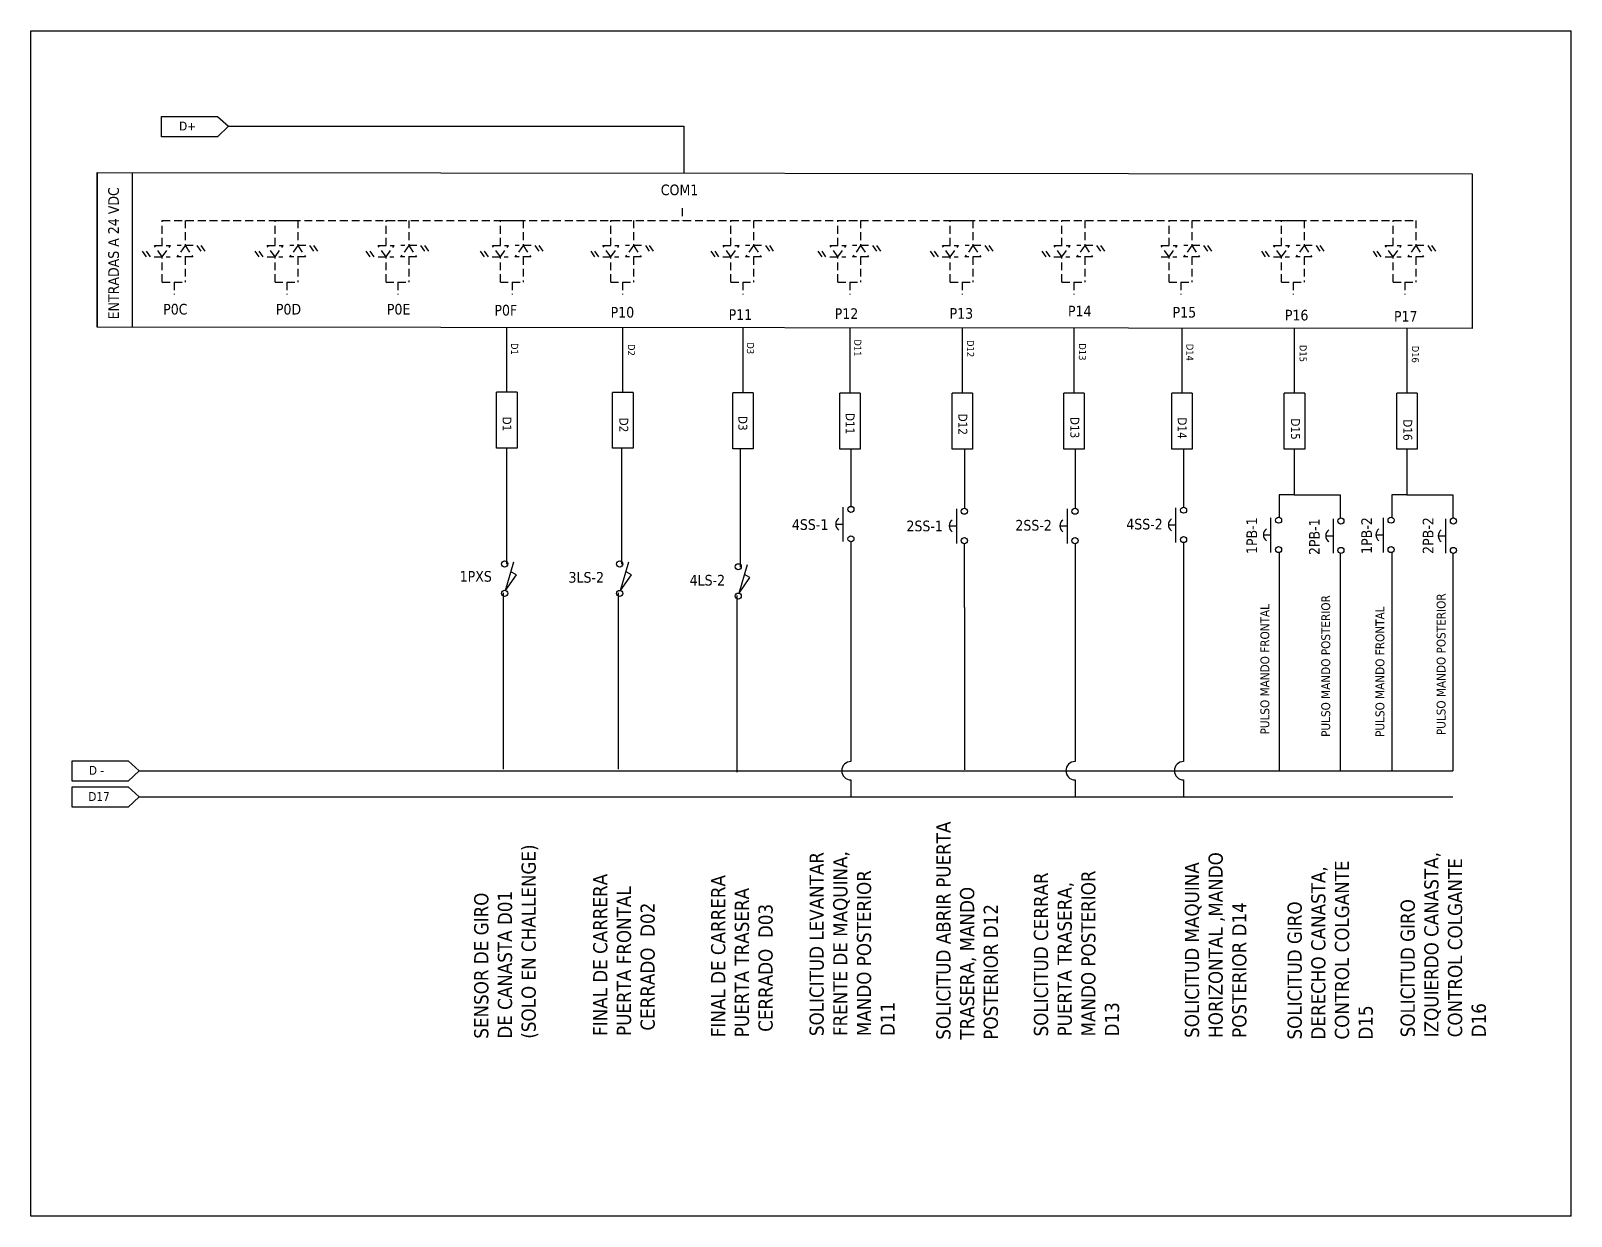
# Model space of a CAD drawing. Header units: millimetres. Extents: x 608 to 3138, y 804 to 1552.
# Drawn here: x 1607.2 to 2041, y 1217.8 to 1551.8 of the extents above; entities that cross this region are included whole.
import ezdxf
from ezdxf.enums import TextEntityAlignment as Align

# ---------------------------------------------------------------- set-up
doc = ezdxf.new("R2010")
doc.units = ezdxf.units.MM
doc.linetypes.add('LÍNEAS_OCULTAS2', pattern=[4.7625, 3.175, -1.5875])
doc.layers.add('0 @ 1', color=7, linetype='Continuous')
doc.layers.add('Capa1', color=7, linetype='LÍNEAS_OCULTAS2')
doc.styles.add('Tahoma', font='tahoma.ttf')

msp = doc.modelspace()

# ---------------------------------------------------------------- texts
at = {"attachment_point": 1, "style": 'Tahoma'}
for s, insert, char_height, width in [('D+', (1648.989, 1526.187), 2.5, 17.38181), ('COM1', (1784.63, 1508.463), 3, 15.27778), ('P0C', (1644.49, 1474.839), 3, 15.27778), ('P0D', (1676.233, 1474.839), 3, 15.27778), ('P0E', (1707.492, 1474.839), 3, 15.27778), ('P0F', (1737.779, 1474.559), 3, 15.27778), ('P10', (1770.509, 1473.981), 3, 15.27778), ('P11', (1803.748, 1473.307), 3, 15.27778), ('P12', (1833.612, 1473.584), 3, 15.27778), ('P13', (1865.967, 1473.652), 3, 15.27778), ('P14', (1899.3, 1474.316), 3, 15.27778), ('P15', (1928.768, 1473.981), 3, 15.27778), ('P16', (1960.383, 1473.164), 3, 15.27778), ('P17', (1991.101, 1472.829), 3, 15.27778), ('4SS-1', (1821.551, 1414.162), 3, 15.27778), ('4SS-2', (1915.722, 1414.28), 3, 15.27778), ('2SS-1', (1853.812, 1413.761), 3, 15.27778), ('2SS-2', (1884.486, 1413.962), 3, 15.27778), ('1PXS', (1728.001, 1399.56), 3, 15.27778), ('3LS-2', (1758.655, 1399.282), 3, 15.27778), ('4LS-2', (1792.749, 1398.48), 3, 15.27778), ('D -', (1623.588, 1344.659), 2.5, 17.38181), ('D17', (1623.418, 1337.282), 2.5, 17.38181)]:
    msp.add_mtext(s, dxfattribs=dict(at, insert=insert, char_height=char_height, width=width))
for s, insert, char_height, width, rotation in [('ENTRADAS A 24 VDC', (1629.016, 1470.477), 3, 53.74005, 90), ('D1', (1744.476, 1463.796), 2, 15.27778, 270), ('D2', (1777.375, 1463.51), 2, 15.27778, 270), ('D3', (1810.894, 1463.997), 2, 15.27778, 270), ('D11', (1841.113, 1464.825), 2, 15.27778, 270), ('D12', (1872.862, 1464.637), 2, 15.27778, 270), ('D13', (1904.388, 1463.723), 2, 15.27778, 270), ('D14', (1934.64, 1463.575), 2, 15.27778, 270), ('D15', (1966.535, 1463.289), 2, 15.27778, 270), ('D16', (1998.145, 1463.055), 2, 15.27778, 270), ('D1', (1742.569, 1443.074), 2.5, 15.27778, 270), ('D2', (1775.468, 1442.788), 2.5, 15.27778, 270), ('D3', (1808.988, 1443.275), 2.5, 15.27778, 270), ('D11', (1839.207, 1444.103), 2.5, 15.27778, 270), ('D12', (1870.955, 1443.915), 2.5, 15.27778, 270), ('D13', (1902.482, 1443.001), 2.5, 15.27778, 270), ('D14', (1932.734, 1442.853), 2.5, 15.27778, 270), ('D15', (1964.629, 1442.567), 2.5, 15.27778, 270), ('D16', (1996.239, 1442.333), 2.5, 15.27778, 270), ('1PB-1', (1949.572, 1404.352), 3, 15.27778, 90), ('1PB-2', (1981.909, 1404.385), 3, 15.27778, 90), ('2PB-2', (1999.209, 1404.385), 3, 15.27778, 90), ('2PB-1', (1967.196, 1404.062), 3, 15.27778, 90), ('PULSO MANDO POSTERIOR', (1970.638, 1352.833), 2.5, 45.64479, 90), (' PULSO MANDO POSTERIOR', (2003.127, 1352.396), 2.5, 47.87124, 90), ('PULSO MANDO FRONTAL', (1953.499, 1353.518), 2.5, 43.69664, 90), ('PULSO MANDO FRONTAL', (1985.906, 1352.829), 2.5, 51.76754, 90), ('SOLICITUD ABRIR PUERTA TRASERA, MANDO POSTERIOR D12', (1862.23, 1267.517), 4, 64.69814, 90), ('SENSOR DE GIRO \\PDE CANASTA D01\\P(SOLO EN CHALLENGE)', (1732.074, 1267.799), 4, 84.44629, 90), ('SOLICITUD LEVANTAR FRENTE DE MAQUINA, MANDO POSTERIOR D11', (1826.515, 1268.528), 4, 54.93704, 90), ('SOLICITUD MAQUINA HORIZONTAL ,MANDO POSTERIOR D14', (1932.215, 1268.019), 4, 54.93704, 90), ('SOLICITUD GIRO IZQUIERDO CANASTA, CONTROL COLGANTE D16', (1992.979, 1268.192), 4, 54.93704, 90), ('SOLICITUD CERRAR PUERTA TRASERA, MANDO POSTERIOR D13', (1889.697, 1268.433), 4, 54.93704, 90), ('SOLICITUD GIRO DERECHO CANASTA, CONTROL COLGANTE D15', (1961.13, 1267.559), 4, 54.93704, 90), ('FINAL DE CARRERA\\PPUERTA FRONTAL\\P CERRADO  D02', (1765.583, 1268.57), 4, 84.44629, 90), ('FINAL DE CARRERA\\PPUERTA TRASERA \\P CERRADO  D03', (1798.797, 1268.231), 4, 84.44629, 90)]:
    msp.add_mtext(s, dxfattribs=dict(at, insert=insert, char_height=char_height, width=width, rotation=rotation))

# ---------------------------------------------------------------- blocks, each defined once
blk = doc.blocks.new('*U29')
at = {"linetype": 'Continuous'}
for p, q in [((-3.33, -0.27), (1.09, -3.3)), ((-3.33, -0.27), (4.76, -2.59)), ((1.09, -3.3), (1.94, -1.78))]:
    blk.add_line(p, q, dxfattribs=at)
for centre in [(-4.14, 0), (4.14, 0)]:
    blk.add_circle(centre, 0.859)
at = {"style": 'Tahoma'}
for tag, p in [('Descripción', (0, 6.67)), ('Diseñador de referencia', (0, 2.5))]:
    blk.add_attdef(tag, text='', height=1.5, dxfattribs=at).set_placement(p, align=Align.CENTER)
at = {"linetype": 'Continuous', "style": 'Tahoma', "flags": 8}
blk.add_attdef('Terminal 1', text='', height=1.5, dxfattribs=at).set_placement((-6.67, -0.84), align=Align.TOP_RIGHT)
blk.add_attdef('Terminal 2', text='', height=1.5, dxfattribs=at).set_placement((6.67, -0.84), align=Align.TOP_LEFT)
blk = doc.blocks.new('*U30')
for p, q in [((-4.93, 2.14), (4.8, 2.14)), ((0, 4.28), (0, 2.14))]:
    blk.add_line(p, q)
for centre in [(-4.14, 0), (4.14, 0)]:
    blk.add_circle(centre, 0.859)
blk.add_arc((0, 2.19), 2.08, 36.8699, 143.1301)
at = {"style": 'Tahoma'}
for tag, p in [('Descripción', (0, 9.17)), ('Diseñador de referencia', (0, 5))]:
    blk.add_attdef(tag, text='', height=1.5, dxfattribs=at).set_placement(p, align=Align.CENTER)
at = {"linetype": 'Continuous', "style": 'Tahoma', "flags": 8}
blk.add_attdef('Terminal 1', text='', height=1.5, dxfattribs=at).set_placement((-6.67, -0.84), align=Align.TOP_RIGHT)
blk.add_attdef('Terminal 2', text='', height=1.5, dxfattribs=at).set_placement((6.67, -0.84), align=Align.TOP_LEFT)

# ---------------------------------------------------------------- linework, layer by layer
for p, q in [((1607.223, 1217.78), (1607.223, 1551.78)), ((1607.223, 1551.78), (2041.019, 1551.78)), ((2041.019, 1217.78), (2041.019, 1551.78)), ((1644.017, 1527.678), (1659.787, 1527.678)), ((1644.017, 1521.914), (1644.017, 1527.678)), ((1659.787, 1527.678), (1662.91, 1524.87)), ((1662.91, 1524.87), (1659.787, 1521.914)), ((1662.91, 1524.87), (1791.096, 1524.87)), ((1791.096, 1524.87), (1791.096, 1511.836)), ((1659.787, 1521.914), (1644.017, 1521.914)), ((1625.931, 1511.836), (1625.931, 1468.268)), ((1635.797, 1511.836), (1635.797, 1468.268)), ((1741.203, 1468.262), (1741.203, 1449.915)), ((1773.876, 1468.255), (1773.876, 1449.909)), ((1807.696, 1468.086), (1807.696, 1449.74)), ((1837.838, 1468.06), (1837.838, 1449.714)), ((1869.485, 1468.053), (1869.485, 1449.707)), ((1900.947, 1468.047), (1900.947, 1449.707)), ((1931.367, 1468.04), (1931.367, 1449.707)), ((1963.036, 1468.034), (1963.036, 1449.688)), ((1994.705, 1468.027), (1994.705, 1449.681)), ((1738.395, 1434.146), (1738.395, 1449.915)), ((1744.159, 1449.915), (1738.395, 1449.915)), ((1744.159, 1449.915), (1744.159, 1434.146)), ((1771.069, 1434.139), (1771.069, 1449.909)), ((1776.832, 1449.909), (1771.069, 1449.909)), ((1776.832, 1449.909), (1776.832, 1434.139)), ((1804.889, 1433.97), (1804.889, 1449.74)), ((1810.652, 1449.74), (1804.889, 1449.74)), ((1810.652, 1449.74), (1810.652, 1433.97)), ((1835.031, 1433.944), (1835.031, 1449.714)), ((1840.794, 1449.714), (1835.031, 1449.714)), ((1840.794, 1449.714), (1840.794, 1433.944)), ((1866.677, 1433.937), (1866.677, 1449.707)), ((1872.441, 1449.707), (1866.677, 1449.707)), ((1872.441, 1449.707), (1872.441, 1433.937)), ((1903.903, 1449.707), (1898.14, 1449.707)), ((1898.14, 1433.931), (1898.14, 1449.701)), ((1903.903, 1449.701), (1903.903, 1433.931)), ((1934.316, 1449.707), (1928.552, 1449.707)), ((1928.56, 1433.925), (1928.56, 1449.694)), ((1934.323, 1449.694), (1934.323, 1433.925)), ((1960.229, 1433.918), (1960.229, 1449.688)), ((1965.992, 1449.688), (1960.229, 1449.688)), ((1965.992, 1449.688), (1965.992, 1433.918)), ((1991.898, 1433.912), (1991.898, 1449.681)), ((1997.662, 1449.681), (1991.898, 1449.681)), ((1997.662, 1449.681), (1997.662, 1433.912)), ((1744.159, 1434.146), (1738.395, 1434.146)), ((1741.22, 1434.146), (1741.22, 1401.472)), ((1776.832, 1434.139), (1771.069, 1434.139)), ((1773.614, 1434.139), (1773.614, 1401.455)), ((1810.652, 1433.97), (1804.889, 1433.97)), ((1807.009, 1433.97), (1807.009, 1400.689)), ((1840.794, 1433.944), (1835.031, 1433.944)), ((1838.18, 1433.944), (1838.18, 1417.773)), ((1872.441, 1433.937), (1866.677, 1433.937)), ((1870.121, 1433.937), (1870.121, 1417.266)), ((1903.903, 1433.931), (1898.14, 1433.931)), ((1901.294, 1433.931), (1901.294, 1417.269)), ((1934.323, 1433.925), (1928.56, 1433.925)), ((1931.858, 1433.925), (1931.858, 1417.569)), ((1965.992, 1433.918), (1960.229, 1433.918)), ((1963.036, 1433.918), (1963.036, 1421.034)), ((1997.662, 1433.912), (1991.898, 1433.912)), ((1994.717, 1433.912), (1994.717, 1421.034)), ((1963.036, 1421.034), (1958.795, 1421.034)), ((1958.795, 1421.034), (1958.795, 1414.732)), ((1963.036, 1421.034), (1975.97, 1421.034)), ((1975.97, 1421.034), (1975.97, 1414.484)), ((1994.717, 1421.034), (1990.475, 1421.034)), ((1990.475, 1421.034), (1990.475, 1414.732)), ((1994.717, 1421.034), (2007.65, 1421.034)), ((2007.65, 1421.034), (2007.65, 1414.484)), ((1838.18, 1407.773), (1838.18, 1345.89)), ((1870.121, 1389.324), (1870.121, 1407.267)), ((1901.294, 1407.269), (1901.294, 1345.89)), ((1931.858, 1407.569), (1931.858, 1345.89)), ((1958.795, 1404.769), (1958.795, 1343.295)), ((1975.97, 1404.536), (1975.97, 1343.295)), ((1990.475, 1404.769), (1990.475, 1343.295)), ((2007.65, 1404.536), (2007.65, 1343.295)), ((1740.27, 1393.465), (1740.27, 1343.713)), ((1772.664, 1393.448), (1772.664, 1343.696)), ((1806.059, 1392.682), (1806.059, 1342.93)), ((1870.121, 1389.324), (1870.121, 1343.547)), ((1618.876, 1346.102), (1634.646, 1346.102)), ((1618.876, 1340.339), (1618.876, 1346.102)), ((1634.646, 1346.102), (1637.769, 1343.295)), ((1637.769, 1343.295), (1634.646, 1340.339)), ((1637.769, 1343.295), (2007.65, 1343.295)), ((1838.18, 1340.7), (1838.18, 1335.958)), ((1901.294, 1340.7), (1901.294, 1335.958)), ((1931.858, 1340.7), (1931.858, 1335.958)), ((1634.646, 1340.339), (1618.876, 1340.339)), ((1618.876, 1338.766), (1634.646, 1338.766)), ((1618.876, 1333.002), (1618.876, 1338.766)), ((1634.646, 1338.766), (1637.769, 1335.958)), ((1634.646, 1333.002), (1618.876, 1333.002)), ((1637.769, 1335.958), (1634.646, 1333.002)), ((1637.769, 1335.958), (2007.65, 1335.958)), ((2041.019, 1217.78), (1607.223, 1217.78))]:
    msp.add_line(p, q)
msp.add_lwpolyline([(1625.931, 1511.836), (2013.116, 1511.441), (2013.116, 1467.873), (1625.931, 1468.268)], close=True)
for centre in [(1838.18, 1343.295), (1901.294, 1343.295), (1931.858, 1343.295)]:
    msp.add_arc(centre, 2.595, 90, 270)
at = {"layer": 'Capa1', "ltscale": 0.7}
for p, q in [((1790.659, 1501.799), (1790.659, 1498.353)), ((1644.255, 1491.253), (1644.255, 1498.353)), ((1644.255, 1498.353), (1650.653, 1498.353)), ((1644.255, 1498.353), (1997.27, 1498.353)), ((1650.653, 1498.353), (1650.653, 1491.253)), ((1675.998, 1491.253), (1675.998, 1498.353)), ((1675.998, 1498.353), (1682.396, 1498.353)), ((1682.396, 1498.353), (1682.396, 1491.253)), ((1707.257, 1491.253), (1707.257, 1498.353)), ((1707.257, 1498.353), (1713.655, 1498.353)), ((1713.655, 1498.353), (1713.655, 1491.253)), ((1739.449, 1491.253), (1739.449, 1498.353)), ((1739.449, 1498.353), (1745.847, 1498.353)), ((1745.847, 1498.353), (1745.847, 1491.253)), ((1770.55, 1491.253), (1770.55, 1498.353)), ((1770.55, 1498.353), (1776.948, 1498.353)), ((1776.948, 1498.353), (1776.948, 1491.253)), ((1804.37, 1491.253), (1804.37, 1498.353)), ((1804.37, 1498.353), (1810.768, 1498.353)), ((1810.768, 1498.353), (1810.768, 1491.253)), ((1834.512, 1491.253), (1834.512, 1498.353)), ((1834.512, 1498.353), (1840.91, 1498.353)), ((1840.91, 1498.353), (1840.91, 1491.253)), ((1866.158, 1491.253), (1866.158, 1498.353)), ((1866.158, 1498.353), (1872.556, 1498.353)), ((1872.556, 1498.353), (1872.556, 1491.253)), ((1897.621, 1491.253), (1897.621, 1498.353)), ((1897.621, 1498.353), (1904.019, 1498.353)), ((1904.019, 1498.353), (1904.019, 1491.253)), ((1927.763, 1491.253), (1927.763, 1498.353)), ((1927.763, 1498.353), (1934.161, 1498.353)), ((1934.161, 1498.353), (1934.161, 1491.253)), ((1959.409, 1491.253), (1959.409, 1498.353)), ((1959.409, 1498.353), (1965.807, 1498.353)), ((1965.807, 1498.353), (1965.807, 1491.253)), ((1990.872, 1491.253), (1990.872, 1498.353)), ((1990.872, 1498.353), (1997.27, 1498.353)), ((1997.27, 1498.353), (1997.27, 1491.253)), ((1639.801, 1488.062), (1638.7, 1489.657)), ((1640.901, 1488.062), (1639.801, 1489.657)), ((1642.001, 1488.062), (1646.499, 1488.062)), ((1642.055, 1491.253), (1646.552, 1491.253)), ((1644.255, 1488.062), (1642.055, 1491.253)), ((1644.255, 1488.062), (1646.552, 1491.253)), ((1644.255, 1480.962), (1644.255, 1488.062)), ((1650.653, 1491.253), (1648.356, 1488.062)), ((1652.854, 1488.062), (1648.356, 1488.062)), ((1652.854, 1488.062), (1648.356, 1488.062)), ((1652.907, 1491.253), (1648.409, 1491.253)), ((1650.653, 1491.253), (1652.854, 1488.062)), ((1650.653, 1488.062), (1650.653, 1480.962)), ((1654.007, 1491.253), (1655.108, 1489.657)), ((1655.108, 1491.253), (1656.208, 1489.657)), ((1671.544, 1488.062), (1670.443, 1489.657)), ((1672.644, 1488.062), (1671.544, 1489.657)), ((1673.744, 1488.062), (1678.242, 1488.062)), ((1673.797, 1491.253), (1678.295, 1491.253)), ((1675.998, 1488.062), (1673.797, 1491.253)), ((1675.998, 1488.062), (1678.295, 1491.253)), ((1675.998, 1480.962), (1675.998, 1488.062)), ((1682.396, 1491.253), (1680.099, 1488.062)), ((1684.597, 1488.062), (1680.099, 1488.062)), ((1684.597, 1488.062), (1680.099, 1488.062)), ((1684.65, 1491.253), (1680.152, 1491.253)), ((1682.396, 1491.253), (1684.597, 1488.062)), ((1682.396, 1488.062), (1682.396, 1480.962)), ((1685.75, 1491.253), (1686.85, 1489.657)), ((1686.85, 1491.253), (1687.951, 1489.657)), ((1702.803, 1488.062), (1701.703, 1489.657)), ((1703.903, 1488.062), (1702.803, 1489.657)), ((1705.004, 1488.062), (1709.501, 1488.062)), ((1705.057, 1491.253), (1709.554, 1491.253)), ((1707.257, 1488.062), (1705.057, 1491.253)), ((1707.257, 1488.062), (1709.554, 1491.253)), ((1707.257, 1480.962), (1707.257, 1488.062)), ((1713.655, 1491.253), (1711.358, 1488.062)), ((1715.856, 1488.062), (1711.358, 1488.062)), ((1715.856, 1488.062), (1711.358, 1488.062)), ((1715.909, 1491.253), (1711.412, 1491.253)), ((1713.655, 1491.253), (1715.856, 1488.062)), ((1713.655, 1488.062), (1713.655, 1480.962)), ((1717.009, 1491.253), (1718.11, 1489.657)), ((1718.11, 1491.253), (1719.21, 1489.657)), ((1734.995, 1488.062), (1733.895, 1489.657)), ((1736.095, 1488.062), (1734.995, 1489.657)), ((1737.195, 1488.062), (1741.693, 1488.062)), ((1737.249, 1491.253), (1741.746, 1491.253)), ((1739.449, 1488.062), (1737.249, 1491.253)), ((1739.449, 1488.062), (1741.746, 1491.253)), ((1739.449, 1480.962), (1739.449, 1488.062)), ((1745.847, 1491.253), (1743.55, 1488.062)), ((1748.048, 1488.062), (1743.55, 1488.062)), ((1748.048, 1488.062), (1743.55, 1488.062)), ((1748.101, 1491.253), (1743.603, 1491.253)), ((1745.847, 1491.253), (1748.048, 1488.062)), ((1745.847, 1488.062), (1745.847, 1480.962)), ((1749.201, 1491.253), (1750.302, 1489.657)), ((1750.302, 1491.253), (1751.402, 1489.657)), ((1766.095, 1488.062), (1764.995, 1489.657)), ((1767.196, 1488.062), (1766.095, 1489.657)), ((1768.296, 1488.062), (1772.794, 1488.062)), ((1768.349, 1491.253), (1772.847, 1491.253)), ((1770.55, 1488.062), (1768.349, 1491.253)), ((1770.55, 1488.062), (1772.847, 1491.253)), ((1770.55, 1480.962), (1770.55, 1488.062)), ((1776.948, 1491.253), (1774.651, 1488.062)), ((1779.148, 1488.062), (1774.651, 1488.062)), ((1779.148, 1488.062), (1774.651, 1488.062)), ((1779.202, 1491.253), (1774.704, 1491.253)), ((1776.948, 1491.253), (1779.148, 1488.062)), ((1776.948, 1488.062), (1776.948, 1480.962)), ((1780.302, 1491.253), (1781.402, 1489.657)), ((1781.402, 1491.253), (1782.503, 1489.657)), ((1799.916, 1488.062), (1798.815, 1489.657)), ((1801.016, 1488.062), (1799.916, 1489.657)), ((1802.116, 1488.062), (1806.614, 1488.062)), ((1802.169, 1491.253), (1806.667, 1491.253)), ((1804.37, 1488.062), (1802.169, 1491.253)), ((1804.37, 1488.062), (1806.667, 1491.253)), ((1804.37, 1480.962), (1804.37, 1488.062)), ((1810.768, 1491.253), (1808.471, 1488.062)), ((1812.969, 1488.062), (1808.471, 1488.062)), ((1812.969, 1488.062), (1808.471, 1488.062)), ((1813.022, 1491.253), (1808.524, 1491.253)), ((1810.768, 1491.253), (1812.969, 1488.062)), ((1810.768, 1488.062), (1810.768, 1480.962)), ((1814.122, 1491.253), (1815.222, 1489.657)), ((1815.222, 1491.253), (1816.323, 1489.657)), ((1830.058, 1488.062), (1828.957, 1489.657)), ((1831.158, 1488.062), (1830.058, 1489.657)), ((1832.258, 1488.062), (1836.756, 1488.062)), ((1832.311, 1491.253), (1836.809, 1491.253)), ((1834.512, 1488.062), (1832.311, 1491.253)), ((1834.512, 1488.062), (1836.809, 1491.253)), ((1834.512, 1480.962), (1834.512, 1488.062)), ((1840.91, 1491.253), (1838.613, 1488.062)), ((1843.111, 1488.062), (1838.613, 1488.062)), ((1843.111, 1488.062), (1838.613, 1488.062)), ((1843.164, 1491.253), (1838.666, 1491.253)), ((1840.91, 1491.253), (1843.111, 1488.062)), ((1840.91, 1488.062), (1840.91, 1480.962)), ((1844.264, 1491.253), (1845.364, 1489.657)), ((1845.364, 1491.253), (1846.465, 1489.657)), ((1861.704, 1488.062), (1860.604, 1489.657)), ((1862.804, 1488.062), (1861.704, 1489.657)), ((1863.905, 1488.062), (1868.402, 1488.062)), ((1863.958, 1491.253), (1868.455, 1491.253)), ((1866.158, 1488.062), (1863.958, 1491.253)), ((1866.158, 1488.062), (1868.455, 1491.253)), ((1866.158, 1480.962), (1866.158, 1488.062)), ((1872.556, 1491.253), (1870.259, 1488.062)), ((1874.757, 1488.062), (1870.259, 1488.062)), ((1874.757, 1488.062), (1870.259, 1488.062)), ((1874.81, 1491.253), (1870.313, 1491.253)), ((1872.556, 1491.253), (1874.757, 1488.062)), ((1872.556, 1488.062), (1872.556, 1480.962)), ((1875.911, 1491.253), (1877.011, 1489.657)), ((1877.011, 1491.253), (1878.111, 1489.657)), ((1893.166, 1488.062), (1892.066, 1489.657)), ((1894.267, 1488.062), (1893.166, 1489.657)), ((1895.367, 1488.062), (1899.865, 1488.062)), ((1895.42, 1491.253), (1899.918, 1491.253)), ((1897.621, 1488.062), (1895.42, 1491.253)), ((1897.621, 1488.062), (1899.918, 1491.253)), ((1897.621, 1480.962), (1897.621, 1488.062)), ((1904.019, 1491.253), (1901.722, 1488.062)), ((1906.219, 1488.062), (1901.722, 1488.062)), ((1906.219, 1488.062), (1901.722, 1488.062)), ((1906.273, 1491.253), (1901.775, 1491.253)), ((1904.019, 1491.253), (1906.219, 1488.062)), ((1904.019, 1488.062), (1904.019, 1480.962)), ((1907.373, 1491.253), (1908.473, 1489.657)), ((1908.473, 1491.253), (1909.574, 1489.657)), ((1925.509, 1488.062), (1930.007, 1488.062)), ((1925.562, 1491.253), (1930.06, 1491.253)), ((1927.763, 1488.062), (1925.562, 1491.253)), ((1927.763, 1488.062), (1930.06, 1491.253)), ((1927.763, 1480.962), (1927.763, 1488.062)), ((1934.161, 1491.253), (1931.864, 1488.062)), ((1936.362, 1488.062), (1931.864, 1488.062)), ((1936.362, 1488.062), (1931.864, 1488.062)), ((1936.415, 1491.253), (1931.917, 1491.253)), ((1934.161, 1491.253), (1936.362, 1488.062)), ((1934.161, 1488.062), (1934.161, 1480.962)), ((1937.515, 1491.253), (1938.615, 1489.657)), ((1938.615, 1491.253), (1939.716, 1489.657)), ((1954.955, 1488.062), (1953.855, 1489.657)), ((1956.055, 1488.062), (1954.955, 1489.657)), ((1957.156, 1488.062), (1961.653, 1488.062)), ((1957.209, 1491.253), (1961.706, 1491.253)), ((1959.409, 1488.062), (1957.209, 1491.253)), ((1959.409, 1488.062), (1961.706, 1491.253)), ((1959.409, 1480.962), (1959.409, 1488.062)), ((1965.807, 1491.253), (1963.51, 1488.062)), ((1968.008, 1488.062), (1963.51, 1488.062)), ((1968.008, 1488.062), (1963.51, 1488.062)), ((1968.061, 1491.253), (1963.564, 1491.253)), ((1965.807, 1491.253), (1968.008, 1488.062)), ((1965.807, 1488.062), (1965.807, 1480.962)), ((1969.161, 1491.253), (1970.262, 1489.657)), ((1970.262, 1491.253), (1971.362, 1489.657)), ((1986.417, 1488.062), (1985.317, 1489.657)), ((1987.518, 1488.062), (1986.417, 1489.657)), ((1988.618, 1488.062), (1993.116, 1488.062)), ((1988.671, 1491.253), (1993.169, 1491.253)), ((1990.872, 1488.062), (1988.671, 1491.253)), ((1990.872, 1488.062), (1993.169, 1491.253)), ((1990.872, 1480.962), (1990.872, 1488.062)), ((1997.27, 1491.253), (1994.973, 1488.062)), ((1999.47, 1488.062), (1994.973, 1488.062)), ((1999.47, 1488.062), (1994.973, 1488.062)), ((1999.524, 1491.253), (1995.026, 1491.253)), ((1997.27, 1491.253), (1999.47, 1488.062)), ((1997.27, 1488.062), (1997.27, 1480.962)), ((2000.624, 1491.253), (2001.724, 1489.657)), ((2001.724, 1491.253), (2002.824, 1489.657)), ((1644.255, 1480.962), (1650.653, 1480.962)), ((1644.255, 1480.962), (1650.653, 1480.962)), ((1647.581, 1480.962), (1647.581, 1477.516)), ((1675.998, 1480.962), (1682.396, 1480.962)), ((1675.998, 1480.962), (1682.396, 1480.962)), ((1679.324, 1480.962), (1679.324, 1477.516)), ((1707.257, 1480.962), (1713.655, 1480.962)), ((1707.257, 1480.962), (1713.655, 1480.962)), ((1710.584, 1480.962), (1710.584, 1477.516)), ((1739.449, 1480.962), (1745.847, 1480.962)), ((1739.449, 1480.962), (1745.847, 1480.962)), ((1742.775, 1480.962), (1742.775, 1477.516)), ((1770.55, 1480.962), (1776.948, 1480.962)), ((1770.55, 1480.962), (1776.948, 1480.962)), ((1773.876, 1480.962), (1773.876, 1477.516)), ((1804.37, 1480.962), (1810.768, 1480.962)), ((1804.37, 1480.962), (1810.768, 1480.962)), ((1807.696, 1480.962), (1807.696, 1477.516)), ((1834.512, 1480.962), (1840.91, 1480.962)), ((1834.512, 1480.962), (1840.91, 1480.962)), ((1837.838, 1480.962), (1837.838, 1477.516)), ((1866.158, 1480.962), (1872.556, 1480.962)), ((1866.158, 1480.962), (1872.556, 1480.962)), ((1869.485, 1480.962), (1869.485, 1477.516)), ((1897.621, 1480.962), (1904.019, 1480.962)), ((1897.621, 1480.962), (1904.019, 1480.962)), ((1900.947, 1480.962), (1900.947, 1477.516)), ((1927.763, 1480.962), (1934.161, 1480.962)), ((1927.763, 1480.962), (1934.161, 1480.962)), ((1931.089, 1480.962), (1931.089, 1477.516)), ((1959.409, 1480.962), (1965.807, 1480.962)), ((1959.409, 1480.962), (1965.807, 1480.962)), ((1962.736, 1480.962), (1962.736, 1477.516)), ((1990.872, 1480.962), (1997.27, 1480.962)), ((1990.872, 1480.962), (1997.27, 1480.962)), ((1994.198, 1480.962), (1994.198, 1477.516))]:
    msp.add_line(p, q, dxfattribs=at)

# ---------------------------------------------------------------- block references
at = {"layer": '0 @ 1', "rotation": 90}
for name, p in [('*U30', (1838.18, 1412.773)), ('*U30', (1870.121, 1412.267)), ('*U30', (1901.294, 1412.269)), ('*U30', (1931.858, 1412.569)), ('*U30', (1958.618, 1409.751)), ('*U30', (1976.178, 1409.51)), ('*U30', (1990.299, 1409.751)), ('*U30', (2007.859, 1409.51)), ('*U29', (1740.668, 1397.417)), ('*U29', (1773.062, 1397.401)), ('*U29', (1806.457, 1396.634))]:
    msp.add_blockref(name, p, dxfattribs=at)

msp.set_redraw_order([(e.dxf.handle, doc.entitydb.next_handle()) for e in msp.query("TEXT MTEXT ATTDEF DIMENSION ARC_DIMENSION")])  # texts and dimensions are drawn at this point

doc.saveas('drawing.dxf')
